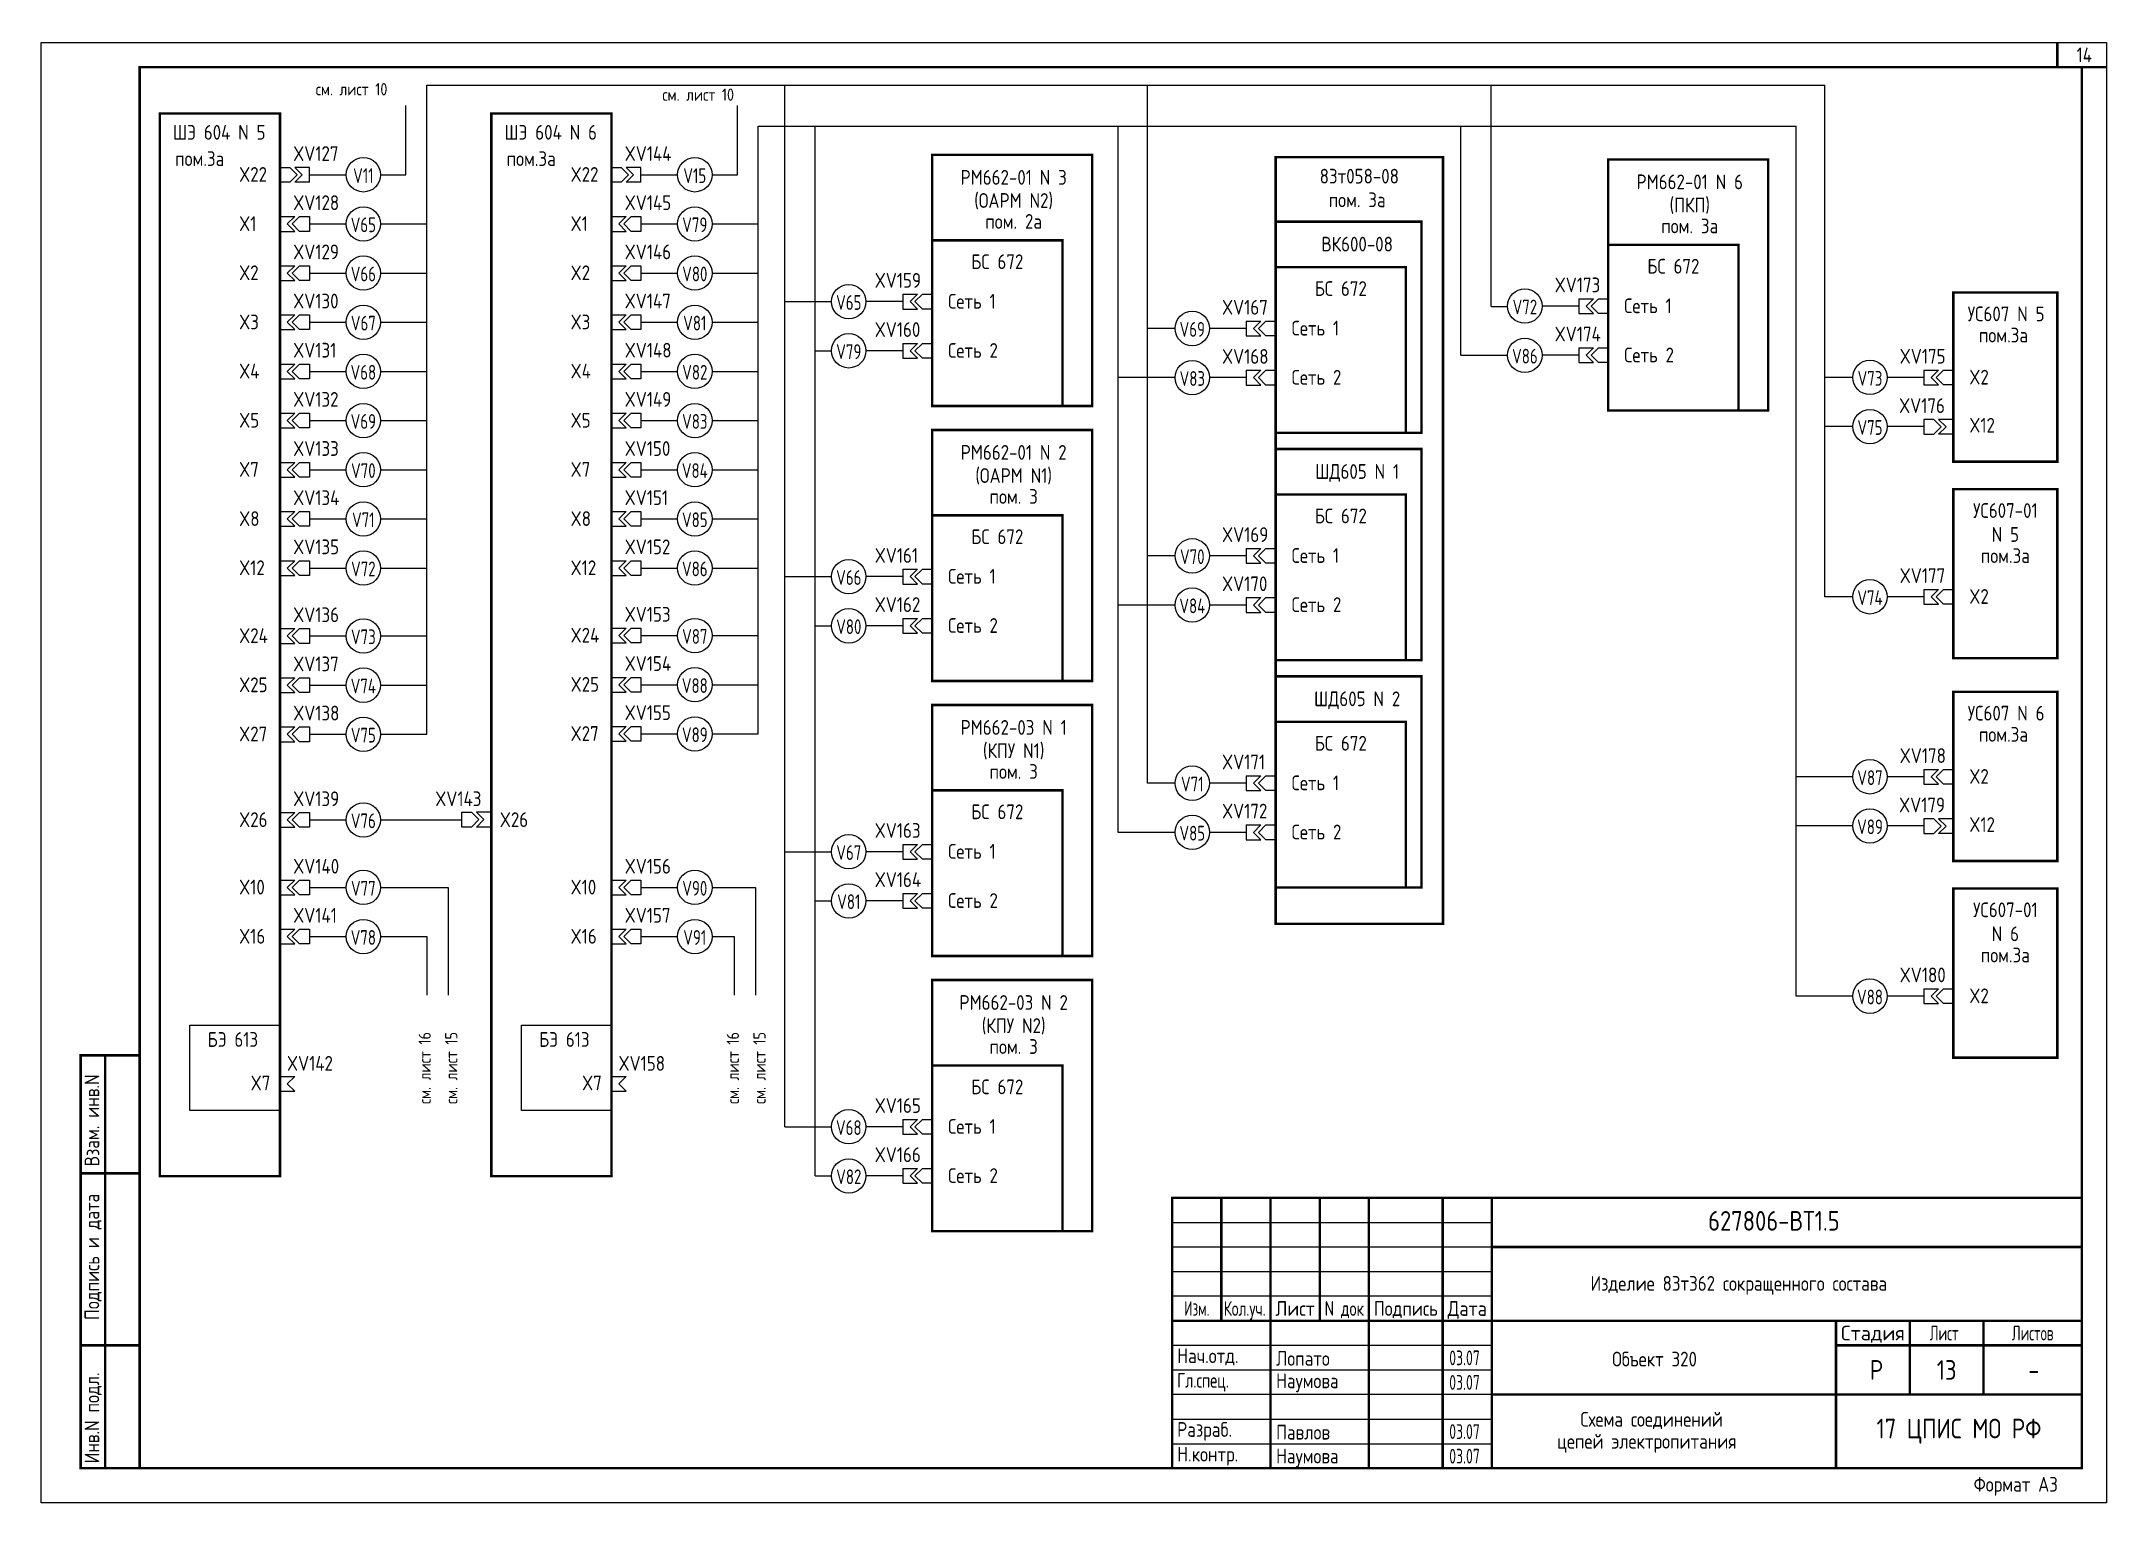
# Model space of a CAD drawing. Header units: millimetres. Extents: x -1014 to 2091, y -2505 to -1739.
# Drawn here: x 246 to 666.2, y -2036.3 to -1739.1 of the extents above; entities that cross this region are included whole.
import ezdxf
from ezdxf.enums import TextEntityAlignment as Align

# ---------------------------------------------------------------- set-up
doc = ezdxf.new("R2010")
doc.units = ezdxf.units.MM
doc.layers.add('FORMAT', color=7, linetype='Continuous')
doc.styles.add('SIMPLEX', font='simplex.shx', dxfattribs={"width": 0.75})
doc.styles.add('SIMPLEX1', font='Simplex.shx', dxfattribs={"width": 0.8})
doc.styles.add('SN', font='Simplex.shx', dxfattribs={"width": 0.8, "oblique": 15})
doc.styles.get("Standard").update_dxf_attribs({"font": 'simplex.shx', "width": 0.8, "height": 2.5})

msp = doc.modelspace()

# ---------------------------------------------------------------- texts
at = {"width": 0.8}
for p in [(301.81, -1750.08), (372.31, -1751.19)]:
    msp.add_text('см. лист 10', height=2.5, dxfattribs=at).set_placement(p)
for s, p in [('ШЭ 604 N 5', (282.18, -1757.6)), ('ШЭ 604 N 6', (349.59, -1757.6)), ('пом.3а', (278.21, -1762.95)), ('пом.3а', (345.63, -1762.95)), ('83т058-08', (514.05, -1766.52)), ('РМ662-01 N 3', (443.75, -1766.76)), ('РМ662-01 N 6', (581.25, -1767.68)), ('(ОАРМ N2)', (443.75, -1771.47)), ('пом. 3а', (513.61, -1771.33)), ('(ПКП)', (581.25, -1772.39)), ('пом. 2а', (443.75, -1775.72)), ('пом. 3а', (581.25, -1776.64)), ('ВК600-08', (513.61, -1780.34)), ('БС 672', (440.43, -1783.92)), ('БС 672', (577.93, -1784.84)), ('БС 672', (510.29, -1789.38)), ('УС607 N 5', (645.6, -1794.53)), ('пом.3а ', (645.85, -1798.84)), ('РМ662-01 N 2', (443.75, -1822.71)), ('(ОАРМ N1)', (443.75, -1827.42)), ('ШД605 N 1', (513.61, -1826.59)), ('пом. 3', (443.75, -1831.66)), ('БС 672', (510.29, -1835.63)), ('УС607-01', (645.44, -1834.53)), ('БС 672', (440.43, -1839.86)), ('N 5', (645.44, -1839.4)), ('пом.3а', (645.44, -1843.71)), ('ШД605 N 2', (513.61, -1872.83)), ('УС607 N 6', (645.6, -1875.75)), ('РМ662-03 N 1', (443.75, -1878.65)), ('(КПУ N1)', (443.75, -1883.37)), ('БС 672', (510.29, -1881.87)), ('пом.3а ', (645.85, -1880.06)), ('пом. 3', (443.75, -1887.61)), ('БС 672', (440.43, -1895.81)), ('УС607-01', (645.44, -1915.75)), ('N 6', (645.44, -1920.63)), ('пом.3а', (645.44, -1924.94)), ('РМ662-03 N 2', (443.75, -1934.6)), ('(КПУ N2)', (443.75, -1939.31)), ('пом. 3', (443.75, -1943.56)), ('БС 672', (440.43, -1951.76))]:
    msp.add_text(s, height=3, dxfattribs=at).set_placement(p, align=Align.MIDDLE_CENTER)
at = {"linetype": 'Continuous', "style": 'SIMPLEX1', "width": 0.8}
for s, p in [('XV127', (297.22, -1763.42)), ('XV144', (364.64, -1763.42)), ('X22', (286.23, -1767.67)), ('X22', (353.64, -1767.67)), ('XV128', (297.22, -1773.42)), ('XV145', (364.64, -1773.42)), ('X1', (286.23, -1777.67)), ('X1', (353.64, -1777.67)), ('XV129', (297.22, -1783.42)), ('XV146', (364.64, -1783.42)), ('X2', (286.23, -1787.67)), ('X2', (353.64, -1787.67)), ('XV159', (415.49, -1789.22)), ('XV173', (553.78, -1790.14)), ('XV130', (297.22, -1793.42)), ('XV147', (364.64, -1793.42)), ('Сеть 1', (430.42, -1793.47)), ('XV167', (486.13, -1794.69)), ('Сеть 1', (567.92, -1794.39)), ('X3', (286.23, -1797.67)), ('X3', (353.64, -1797.67)), ('XV160', (415.49, -1799.22)), ('Сеть 1', (500.28, -1798.93)), ('XV174', (553.78, -1800.14)), ('XV131', (297.22, -1803.42)), ('XV148', (364.64, -1803.42)), ('Сеть 2', (430.42, -1803.47)), ('XV168', (486.13, -1804.69)), ('Сеть 2', (567.92, -1804.39)), ('XV175', (623.95, -1804.65)), ('X4', (286.23, -1807.67)), ('X4', (353.64, -1807.67)), ('Сеть 2', (500.28, -1808.93)), ('X2', (638.11, -1808.9)), ('XV132', (297.22, -1813.42)), ('XV149', (364.64, -1813.42)), ('X5', (286.23, -1817.67)), ('X5', (353.64, -1817.67)), ('XV176', (623.83, -1814.69)), ('X12', (638.11, -1818.68)), ('XV133', (297.22, -1823.42)), ('XV150', (364.64, -1823.42)), ('X7', (286.23, -1827.67)), ('X7', (353.64, -1827.67)), ('XV134', (297.22, -1833.42)), ('XV151', (364.64, -1833.42)), ('X8', (286.23, -1837.67)), ('X8', (353.64, -1837.67)), ('XV135', (297.22, -1843.42)), ('XV152', (364.64, -1843.42)), ('XV169', (486.13, -1840.93)), ('X12', (286.23, -1847.67)), ('X12', (353.64, -1847.67)), ('XV161', (415.49, -1845.17)), ('Сеть 1', (500.28, -1845.18)), ('Сеть 1', (430.42, -1849.41)), ('XV170', (486.13, -1850.93)), ('XV177', (623.95, -1849.26)), ('XV162', (415.49, -1855.17)), ('Сеть 2', (500.28, -1855.18)), ('X2', (638.11, -1853.51)), ('XV136', (297.22, -1857.23)), ('XV153', (364.64, -1857.15)), ('Сеть 2', (430.42, -1859.41)), ('X24', (286.23, -1861.48)), ('X24', (353.64, -1861.39)), ('XV137', (297.22, -1867.23)), ('XV154', (364.64, -1867.15)), ('X25', (286.23, -1871.48)), ('X25', (353.64, -1871.39)), ('XV138', (297.22, -1877.23)), ('XV155', (364.64, -1877.15)), ('X27', (286.23, -1881.48)), ('X27', (353.64, -1881.39)), ('XV171', (486.13, -1887.17)), ('XV178', (623.95, -1885.88)), ('Сеть 1', (500.28, -1891.42)), ('X2', (638.11, -1890.12)), ('XV139', (297.22, -1894.66)), ('XV143', (326.11, -1894.66)), ('XV172', (486.13, -1897.17)), ('XV179', (623.83, -1895.92)), ('X26', (286.23, -1898.91)), ('X26', (339.24, -1898.91)), ('XV163', (415.49, -1901.11)), ('Сеть 2', (500.28, -1901.42)), ('X12', (638.11, -1899.91)), ('Сеть 1', (430.42, -1905.36)), ('XV140', (297.22, -1908.38)), ('XV156', (364.64, -1908.38)), ('X10', (286.23, -1912.63)), ('X10', (353.64, -1912.63)), ('XV164', (415.49, -1911.11)), ('XV141', (297.22, -1918.38)), ('XV157', (364.64, -1918.38)), ('Сеть 2', (430.42, -1915.36)), ('X16', (286.23, -1922.63)), ('X16', (353.64, -1922.63)), ('XV180', (623.95, -1930.49)), ('X2', (638.11, -1934.74)), ('БЭ 613', (279.83, -1943.62)), ('БЭ 613', (347.24, -1943.62)), ('XV142', (295.96, -1948.48)), ('XV158', (363.38, -1948.48)), ('X7', (288.57, -1952.46)), ('X7', (355.98, -1952.46)), ('XV165', (415.49, -1957.06)), ('Сеть 1', (430.42, -1961.31)), ('XV166', (415.49, -1967.06)), ('Сеть 2', (430.42, -1971.31))]:
    msp.add_text(s, height=3, dxfattribs=at).set_placement(p)
at = {"color": 4, "linetype": 'Continuous', "style": 'SIMPLEX1', "width": 0.7}
for s, p in [('V11', (311.49, -1766.41)), ('V15', (378.9, -1766.41)), ('V65', (311.49, -1776.41)), ('V79', (378.9, -1776.41)), ('V66', (311.49, -1786.41)), ('V80', (378.9, -1786.41)), ('V65', (410.22, -1792.21)), ('V72', (547.72, -1793.13)), ('V67', (311.49, -1796.41)), ('V81', (378.9, -1796.41)), ('V69', (480.08, -1797.68)), ('V79', (410.22, -1802.21)), ('V86', (547.72, -1803.13)), ('V68', (311.49, -1806.41)), ('V82', (378.9, -1806.41)), ('V83', (480.08, -1807.68)), ('V73', (617.91, -1807.64)), ('V69', (311.49, -1816.41)), ('V83', (378.9, -1816.41)), ('V75', (617.91, -1817.64)), ('V70', (311.49, -1826.41)), ('V84', (378.9, -1826.41)), ('V71', (311.49, -1836.41)), ('V85', (378.9, -1836.41)), ('V70', (480.08, -1843.92)), ('V72', (311.49, -1846.41)), ('V86', (378.9, -1846.41)), ('V66', (410.22, -1848.16)), ('V84', (480.08, -1853.92)), ('V74', (617.91, -1852.25)), ('V80', (410.22, -1858.16)), ('V73', (311.49, -1860.22)), ('V87', (378.9, -1860.14)), ('V74', (311.49, -1870.22)), ('V88', (378.9, -1870.14)), ('V75', (311.49, -1880.22)), ('V89', (378.9, -1880.14)), ('V71', (480.08, -1890.16)), ('V87', (617.91, -1888.87)), ('V76', (311.49, -1897.65)), ('V85', (480.08, -1900.16)), ('V89', (617.91, -1898.87)), ('V67', (410.22, -1904.1)), ('V77', (311.49, -1911.37)), ('V90', (378.9, -1911.37)), ('V81', (410.22, -1914.1)), ('V78', (311.49, -1921.37)), ('V91', (378.9, -1921.37)), ('V88', (617.91, -1933.48)), ('V68', (410.22, -1960.05)), ('V82', (410.22, -1970.05))]:
    msp.add_text(s, height=3, dxfattribs=at).set_placement(p, align=Align.MIDDLE_CENTER)
at = {"width": 0.8}
for s, p in [('см. лист 16', (325.21, -1955.26)), ('см. лист 15', (330.63, -1955.26)), ('см. лист 16', (387.89, -1955.26)), ('см. лист 15', (393.31, -1955.26))]:
    msp.add_text(s, height=2.5, rotation=90, dxfattribs=at).set_placement(p)
at = {"layer": 'FORMAT', "style": 'SN', "width": 0.8}
for s, height, p in [('14', 3, (661.5, -1741.84)), ('Р', 4, (619.22, -2009.34)), ('13', 4, (633.5, -2009.34)), ('-', 4, (651.22, -2009.34))]:
    msp.add_text(s, height=height, dxfattribs=at).set_placement(p, align=Align.MIDDLE)
at = {"layer": 'FORMAT', "linetype": 'Continuous', "style": 'SN', "width": 0.8}
for s, p in [('Взам. инв.N', (257.79, -1967.92)), ('Инв.N подл.', (257.79, -2028.34))]:
    msp.add_text(s, height=3, rotation=90, dxfattribs=at).set_placement(p)
msp.add_text('Подпись и дата', height=3, rotation=90, dxfattribs=at).set_placement((257.79, -1986.34), align=Align.CENTER)
at = {"layer": 'FORMAT', "style": 'SIMPLEX', "width": 0.8}
msp.add_text('627806-ВТ1.5', height=4, dxfattribs=at).set_placement((598.37, -1981.01), align=Align.CENTER)
at = {"layer": 'FORMAT', "linetype": 'Continuous', "style": 'SN'}
for s, width, p in [('Изделие 83т362 сокращенного состава', 0.8, (561.05, -1993.24)), ('Нач.отд.', 0.8, (477, -2007.95)), ('Лопато', 0.8, (497.12, -2008.49)), ('03.07', 0.65, (532.33, -2008.38)), ('Объект 320', 0.8, (565.47, -2008.63)), ('Гл.спец.', 0.7, (477, -2012.95)), ('Наумова', 0.8, (497.12, -2013.05)), ('03.07', 0.65, (532.33, -2013.38)), ('Разраб.    ', 0.8, (477, -2022.95)), ('Павлов', 0.8, (497.12, -2023.5)), ('03.07', 0.65, (532.33, -2023.38)), ('Схема соединений', 0.8, (559.01, -2020.88)), ('Н.контр.', 0.8, (477, -2027.97)), ('Наумова', 0.8, (497.12, -2028.35)), ('03.07', 0.65, (532.33, -2028.38)), ('цепей электропитания', 0.8, (554.29, -2025.35)), ('Формат А3', 0.8, (639, -2034.1))]:
    msp.add_text(s, height=3, dxfattribs=dict(at, width=width)).set_placement(p)
at = {"layer": 'FORMAT', "linetype": 'Continuous', "style": 'SN', "width": 0.622222}
for s, p in [('Изм.', (481, -1998.34)), ('Лист', (633, -2003.34)), ('Листов', (651, -2003.34))]:
    msp.add_text(s, height=3, dxfattribs=at).set_placement(p, align=Align.CENTER)
at = {"layer": 'FORMAT', "linetype": 'Continuous', "style": 'SN'}
for s, width, p, p2 in [('Кол.уч.', 0.589109, (486.5, -1998.34), (495, -1998.34)), ('Лист', 0.666667, (497, -1998.34), (505, -1998.34)), ('N док', 0.589474, (507, -1998.34), (515, -1998.34)), ('Подпись', 0.684211, (517, -1998.34), (530, -1998.34)), ('Дата', 0.622222, (532, -1998.34), (540, -1998.34)), ('Стадия', 0.745902, (612, -2003.34), (625, -2003.34))]:
    msp.add_text(s, height=3, dxfattribs=dict(at, width=width)).set_placement(p, p2, align=Align.FIT)
at = {"layer": 'FORMAT', "linetype": 'Continuous', "ltscale": 10, "style": 'SN', "width": 0.8}
msp.add_text('17 ЦПИС МО РФ', height=4, dxfattribs=at).set_placement((636, -2021.79), align=Align.MIDDLE)

# ---------------------------------------------------------------- linework, layer by layer
for p, q in [((324.4, -1880.05), (324.4, -1747.99)), ((324.4, -1747.99), (608.75, -1747.99)), ((397.22, -1959.88), (397.22, -1747.99)), ((470.99, -1889.99), (470.99, -1747.99)), ((540.86, -1793.01), (540.86, -1747.99)), ((608.75, -1852.08), (608.75, -1747.99)), ((320.14, -1766.24), (320.14, -1752.16)), ((387.56, -1766.24), (387.56, -1752.16)), ((391.82, -1879.96), (391.82, -1756.32)), ((391.82, -1756.32), (602.92, -1756.32)), ((403.36, -1969.88), (403.36, -1756.32)), ((464.99, -1899.99), (464.99, -1756.32)), ((534.72, -1802.9), (534.72, -1756.32)), ((602.92, -1933.31), (602.92, -1756.32)), ((300.53, -1767.74), (300.53, -1764.74)), ((367.94, -1767.74), (367.94, -1764.74)), ((300.53, -1766.24), (308, -1766.24)), ((315, -1766.24), (320.14, -1766.24)), ((367.94, -1766.24), (375.41, -1766.24)), ((382.41, -1766.24), (387.56, -1766.24)), ((294.53, -1774.74), (294.53, -1777.74)), ((300.53, -1776.24), (308, -1776.24)), ((315, -1776.24), (324.4, -1776.24)), ((361.94, -1774.74), (361.94, -1777.74)), ((367.94, -1776.24), (375.41, -1776.24)), ((382.41, -1776.24), (391.82, -1776.24)), ((294.53, -1784.74), (294.53, -1787.74)), ((361.94, -1784.74), (361.94, -1787.74)), ((300.53, -1786.24), (308, -1786.24)), ((315, -1786.24), (324.4, -1786.24)), ((367.94, -1786.24), (375.41, -1786.24)), ((382.41, -1786.24), (391.82, -1786.24)), ((397.22, -1792.04), (406.71, -1792.04)), ((421.18, -1792.04), (413.71, -1792.04)), ((421.18, -1790.54), (421.18, -1793.54)), ((540.86, -1793.01), (544.21, -1793.01)), ((558.68, -1792.95), (551.21, -1792.95)), ((558.68, -1791.45), (558.68, -1794.45)), ((294.53, -1794.74), (294.53, -1797.74)), ((300.53, -1796.24), (308, -1796.24)), ((315, -1796.24), (324.4, -1796.24)), ((361.94, -1794.74), (361.94, -1797.74)), ((367.94, -1796.24), (375.41, -1796.24)), ((382.41, -1796.24), (391.82, -1796.24)), ((476.57, -1797.5), (470.99, -1797.5)), ((491.04, -1797.5), (483.57, -1797.5)), ((491.04, -1796), (491.04, -1799)), ((403.36, -1802.04), (406.71, -1802.04)), ((421.18, -1802.04), (413.71, -1802.04)), ((421.18, -1800.54), (421.18, -1803.54)), ((558.68, -1801.45), (558.68, -1804.45)), ((294.53, -1804.74), (294.53, -1807.74)), ((300.53, -1806.24), (308, -1806.24)), ((315, -1806.24), (324.4, -1806.24)), ((361.94, -1804.74), (361.94, -1807.74)), ((367.94, -1806.24), (375.41, -1806.24)), ((382.41, -1806.24), (391.82, -1806.24)), ((491.04, -1806), (491.04, -1809)), ((534.72, -1802.9), (544.21, -1802.9)), ((558.68, -1802.95), (551.21, -1802.95)), ((628.87, -1805.96), (628.87, -1808.96)), ((476.57, -1807.5), (464.99, -1807.5)), ((491.04, -1807.5), (483.57, -1807.5)), ((614.4, -1807.46), (608.75, -1807.46)), ((628.87, -1807.46), (621.4, -1807.46)), ((294.53, -1814.74), (294.53, -1817.74)), ((361.94, -1814.74), (361.94, -1817.74)), ((300.53, -1816.24), (308, -1816.24)), ((315, -1816.24), (324.4, -1816.24)), ((367.94, -1816.24), (375.41, -1816.24)), ((382.41, -1816.24), (391.82, -1816.24)), ((614.4, -1817.46), (608.75, -1817.46)), ((628.87, -1817.46), (621.4, -1817.46)), ((634.87, -1816.01), (634.87, -1819.01)), ((294.53, -1824.74), (294.53, -1827.74)), ((300.53, -1826.24), (308, -1826.24)), ((315, -1826.24), (324.4, -1826.24)), ((361.94, -1824.74), (361.94, -1827.74)), ((367.94, -1826.24), (375.41, -1826.24)), ((382.41, -1826.24), (391.82, -1826.24)), ((294.53, -1834.74), (294.53, -1837.74)), ((300.53, -1836.24), (308, -1836.24)), ((315, -1836.24), (324.4, -1836.24)), ((361.94, -1834.74), (361.94, -1837.74)), ((367.94, -1836.24), (375.41, -1836.24)), ((382.41, -1836.24), (391.82, -1836.24)), ((294.53, -1844.74), (294.53, -1847.74)), ((361.94, -1844.74), (361.94, -1847.74)), ((476.57, -1843.75), (470.99, -1843.75)), ((491.04, -1843.75), (483.57, -1843.75)), ((491.04, -1842.25), (491.04, -1845.25)), ((300.53, -1846.24), (308, -1846.24)), ((315, -1846.24), (324.4, -1846.24)), ((367.94, -1846.24), (375.41, -1846.24)), ((382.41, -1846.24), (391.82, -1846.24)), ((397.22, -1847.98), (406.71, -1847.98)), ((421.18, -1847.98), (413.71, -1847.98)), ((421.18, -1846.48), (421.18, -1849.48)), ((491.04, -1852.25), (491.04, -1855.25)), ((614.4, -1852.08), (608.75, -1852.08)), ((628.87, -1852.08), (621.4, -1852.08)), ((628.87, -1850.58), (628.87, -1853.58)), ((421.18, -1856.48), (421.18, -1859.48)), ((476.57, -1853.75), (464.99, -1853.75)), ((491.04, -1853.75), (483.57, -1853.75)), ((294.53, -1858.55), (294.53, -1861.55)), ((300.53, -1860.05), (308, -1860.05)), ((315, -1860.05), (324.4, -1860.05)), ((361.94, -1858.46), (361.94, -1861.46)), ((367.94, -1859.96), (375.41, -1859.96)), ((382.41, -1859.96), (391.82, -1859.96)), ((403.36, -1857.98), (406.71, -1857.98)), ((421.18, -1857.98), (413.71, -1857.98)), ((294.53, -1868.55), (294.53, -1871.55)), ((300.53, -1870.05), (308, -1870.05)), ((315, -1870.05), (324.4, -1870.05)), ((361.94, -1868.46), (361.94, -1871.46)), ((367.94, -1869.96), (375.41, -1869.96)), ((382.41, -1869.96), (391.82, -1869.96)), ((361.94, -1878.46), (361.94, -1881.46)), ((294.53, -1878.55), (294.53, -1881.55)), ((300.53, -1880.05), (308, -1880.05)), ((315, -1880.05), (324.4, -1880.05)), ((367.94, -1879.96), (375.41, -1879.96)), ((382.41, -1879.96), (391.82, -1879.96)), ((476.57, -1889.99), (470.99, -1889.99)), ((491.04, -1889.99), (483.57, -1889.99)), ((491.04, -1888.49), (491.04, -1891.49)), ((614.4, -1888.69), (602.92, -1888.69)), ((628.87, -1888.69), (621.4, -1888.69)), ((628.87, -1887.19), (628.87, -1890.19)), ((294.53, -1895.97), (294.53, -1898.97)), ((300.53, -1897.47), (308, -1897.47)), ((315, -1897.47), (331.51, -1897.47)), ((337.51, -1898.91), (337.51, -1895.91)), ((491.04, -1898.49), (491.04, -1901.49)), ((614.4, -1898.69), (602.92, -1898.69)), ((628.87, -1898.69), (621.4, -1898.69)), ((634.87, -1897.24), (634.87, -1900.24)), ((421.18, -1902.43), (421.18, -1905.43)), ((476.57, -1899.99), (464.99, -1899.99)), ((491.04, -1899.99), (483.57, -1899.99)), ((397.22, -1903.93), (406.71, -1903.93)), ((421.18, -1903.93), (413.71, -1903.93)), ((294.53, -1909.69), (294.53, -1912.69)), ((300.53, -1911.19), (308, -1911.19)), ((315, -1911.19), (328.74, -1911.19)), ((328.74, -1911.19), (328.74, -1933.1)), ((361.94, -1909.69), (361.94, -1912.69)), ((367.94, -1911.19), (375.41, -1911.19)), ((382.41, -1911.19), (391.25, -1911.19)), ((391.25, -1911.19), (391.25, -1933.1)), ((403.36, -1913.93), (406.71, -1913.93)), ((421.18, -1913.93), (413.71, -1913.93)), ((421.18, -1912.43), (421.18, -1915.43)), ((294.53, -1919.69), (294.53, -1922.69)), ((361.94, -1919.69), (361.94, -1922.69)), ((300.53, -1921.19), (308, -1921.19)), ((315, -1921.19), (324.4, -1921.19)), ((324.4, -1921.19), (324.4, -1933.1)), ((367.94, -1921.19), (375.41, -1921.19)), ((382.41, -1921.19), (386.92, -1921.19)), ((386.92, -1921.19), (386.92, -1933.1)), ((628.87, -1931.81), (628.87, -1934.81)), ((614.4, -1933.31), (602.92, -1933.31)), ((628.87, -1933.31), (621.4, -1933.31)), ((294.53, -1952.62), (294.53, -1949.62)), ((361.94, -1952.62), (361.94, -1949.62)), ((397.22, -1959.88), (406.71, -1959.88)), ((421.18, -1959.88), (413.71, -1959.88)), ((421.18, -1958.38), (421.18, -1961.38)), ((403.36, -1969.88), (406.71, -1969.88)), ((421.18, -1969.88), (413.71, -1969.88)), ((421.18, -1968.38), (421.18, -1971.38))]:
    msp.add_line(p, q)
at = {"ltscale": 2}
for p, q in [((294.53, -1767.74), (294.53, -1764.74)), ((294.53, -1764.74), (296.53, -1764.74)), ((294.53, -1767.74), (294.53, -1764.74)), ((294.53, -1764.74), (296.53, -1764.74)), ((296.53, -1764.74), (298.03, -1766.24)), ((296.53, -1764.74), (298.03, -1766.24)), ((300.53, -1764.74), (297.53, -1764.74)), ((297.53, -1764.74), (299.03, -1766.24)), ((300.53, -1764.74), (297.53, -1764.74)), ((297.53, -1764.74), (299.03, -1766.24)), ((361.94, -1767.74), (361.94, -1764.74)), ((361.94, -1764.74), (363.94, -1764.74)), ((361.94, -1767.74), (361.94, -1764.74)), ((361.94, -1764.74), (363.94, -1764.74)), ((363.94, -1764.74), (365.44, -1766.24)), ((363.94, -1764.74), (365.44, -1766.24)), ((367.94, -1764.74), (364.94, -1764.74)), ((364.94, -1764.74), (366.44, -1766.24)), ((367.94, -1764.74), (364.94, -1764.74)), ((364.94, -1764.74), (366.44, -1766.24)), ((296.53, -1767.74), (294.53, -1767.74)), ((296.53, -1767.74), (294.53, -1767.74)), ((296.53, -1767.74), (298.03, -1766.24)), ((296.53, -1767.74), (298.03, -1766.24)), ((297.53, -1767.74), (299.03, -1766.24)), ((297.53, -1767.74), (299.03, -1766.24)), ((300.53, -1767.74), (297.53, -1767.74)), ((300.53, -1767.74), (297.53, -1767.74)), ((363.94, -1767.74), (361.94, -1767.74)), ((363.94, -1767.74), (361.94, -1767.74)), ((363.94, -1767.74), (365.44, -1766.24)), ((363.94, -1767.74), (365.44, -1766.24)), ((364.94, -1767.74), (366.44, -1766.24)), ((364.94, -1767.74), (366.44, -1766.24)), ((367.94, -1767.74), (364.94, -1767.74)), ((367.94, -1767.74), (364.94, -1767.74)), ((294.53, -1774.74), (297.53, -1774.74)), ((294.53, -1774.74), (297.53, -1774.74)), ((297.53, -1774.74), (296.03, -1776.24)), ((297.53, -1774.74), (296.03, -1776.24)), ((297.53, -1777.74), (296.03, -1776.24)), ((297.53, -1777.74), (296.03, -1776.24)), ((298.53, -1774.74), (297.03, -1776.24)), ((298.53, -1774.74), (297.03, -1776.24)), ((298.53, -1777.74), (297.03, -1776.24)), ((298.53, -1777.74), (297.03, -1776.24)), ((298.53, -1774.74), (300.53, -1774.74)), ((298.53, -1774.74), (300.53, -1774.74)), ((300.53, -1774.74), (300.53, -1777.74)), ((300.53, -1774.74), (300.53, -1777.74)), ((361.94, -1774.74), (364.94, -1774.74)), ((361.94, -1774.74), (364.94, -1774.74)), ((364.94, -1774.74), (363.44, -1776.24)), ((364.94, -1774.74), (363.44, -1776.24)), ((364.94, -1777.74), (363.44, -1776.24)), ((364.94, -1777.74), (363.44, -1776.24)), ((365.94, -1774.74), (364.44, -1776.24)), ((365.94, -1774.74), (364.44, -1776.24)), ((365.94, -1777.74), (364.44, -1776.24)), ((365.94, -1777.74), (364.44, -1776.24)), ((365.94, -1774.74), (367.94, -1774.74)), ((365.94, -1774.74), (367.94, -1774.74)), ((367.94, -1774.74), (367.94, -1777.74)), ((367.94, -1774.74), (367.94, -1777.74)), ((294.53, -1777.74), (297.53, -1777.74)), ((294.53, -1777.74), (297.53, -1777.74)), ((300.53, -1777.74), (298.53, -1777.74)), ((300.53, -1777.74), (298.53, -1777.74)), ((361.94, -1777.74), (364.94, -1777.74)), ((361.94, -1777.74), (364.94, -1777.74)), ((367.94, -1777.74), (365.94, -1777.74)), ((367.94, -1777.74), (365.94, -1777.74)), ((294.53, -1784.74), (297.53, -1784.74)), ((294.53, -1784.74), (297.53, -1784.74)), ((297.53, -1784.74), (296.03, -1786.24)), ((297.53, -1784.74), (296.03, -1786.24)), ((298.53, -1784.74), (297.03, -1786.24)), ((298.53, -1784.74), (297.03, -1786.24)), ((298.53, -1784.74), (300.53, -1784.74)), ((298.53, -1784.74), (300.53, -1784.74)), ((300.53, -1784.74), (300.53, -1787.74)), ((300.53, -1784.74), (300.53, -1787.74)), ((361.94, -1784.74), (364.94, -1784.74)), ((361.94, -1784.74), (364.94, -1784.74)), ((364.94, -1784.74), (363.44, -1786.24)), ((364.94, -1784.74), (363.44, -1786.24)), ((365.94, -1784.74), (364.44, -1786.24)), ((365.94, -1784.74), (364.44, -1786.24)), ((365.94, -1784.74), (367.94, -1784.74)), ((365.94, -1784.74), (367.94, -1784.74)), ((367.94, -1784.74), (367.94, -1787.74)), ((367.94, -1784.74), (367.94, -1787.74)), ((294.53, -1787.74), (297.53, -1787.74)), ((294.53, -1787.74), (297.53, -1787.74)), ((297.53, -1787.74), (296.03, -1786.24)), ((297.53, -1787.74), (296.03, -1786.24)), ((298.53, -1787.74), (297.03, -1786.24)), ((298.53, -1787.74), (297.03, -1786.24)), ((300.53, -1787.74), (298.53, -1787.74)), ((300.53, -1787.74), (298.53, -1787.74)), ((361.94, -1787.74), (364.94, -1787.74)), ((361.94, -1787.74), (364.94, -1787.74)), ((364.94, -1787.74), (363.44, -1786.24)), ((364.94, -1787.74), (363.44, -1786.24)), ((365.94, -1787.74), (364.44, -1786.24)), ((365.94, -1787.74), (364.44, -1786.24)), ((367.94, -1787.74), (365.94, -1787.74)), ((367.94, -1787.74), (365.94, -1787.74)), ((421.18, -1790.54), (424.18, -1790.54)), ((421.18, -1790.54), (424.18, -1790.54)), ((421.18, -1793.54), (424.18, -1793.54)), ((421.18, -1793.54), (424.18, -1793.54)), ((424.18, -1790.54), (422.68, -1792.04)), ((424.18, -1790.54), (422.68, -1792.04)), ((424.18, -1793.54), (422.68, -1792.04)), ((424.18, -1793.54), (422.68, -1792.04)), ((425.18, -1790.54), (423.68, -1792.04)), ((425.18, -1790.54), (423.68, -1792.04)), ((425.18, -1793.54), (423.68, -1792.04)), ((425.18, -1793.54), (423.68, -1792.04)), ((425.18, -1790.54), (427.18, -1790.54)), ((425.18, -1790.54), (427.18, -1790.54)), ((427.18, -1793.54), (425.18, -1793.54)), ((427.18, -1793.54), (425.18, -1793.54)), ((427.18, -1790.54), (427.18, -1793.54)), ((427.18, -1790.54), (427.18, -1793.54)), ((558.68, -1791.45), (561.68, -1791.45)), ((558.68, -1791.45), (561.68, -1791.45)), ((558.68, -1794.45), (561.68, -1794.45)), ((558.68, -1794.45), (561.68, -1794.45)), ((561.68, -1791.45), (560.18, -1792.95)), ((561.68, -1791.45), (560.18, -1792.95)), ((561.68, -1794.45), (560.18, -1792.95)), ((561.68, -1794.45), (560.18, -1792.95)), ((562.68, -1791.45), (561.18, -1792.95)), ((562.68, -1791.45), (561.18, -1792.95)), ((562.68, -1794.45), (561.18, -1792.95)), ((562.68, -1794.45), (561.18, -1792.95)), ((562.68, -1791.45), (564.68, -1791.45)), ((562.68, -1791.45), (564.68, -1791.45)), ((564.68, -1794.45), (562.68, -1794.45)), ((564.68, -1794.45), (562.68, -1794.45)), ((564.68, -1791.45), (564.68, -1794.45)), ((564.68, -1791.45), (564.68, -1794.45)), ((294.53, -1794.74), (297.53, -1794.74)), ((294.53, -1794.74), (297.53, -1794.74)), ((294.53, -1797.74), (297.53, -1797.74)), ((294.53, -1797.74), (297.53, -1797.74)), ((297.53, -1794.74), (296.03, -1796.24)), ((297.53, -1794.74), (296.03, -1796.24)), ((297.53, -1797.74), (296.03, -1796.24)), ((297.53, -1797.74), (296.03, -1796.24)), ((298.53, -1794.74), (297.03, -1796.24)), ((298.53, -1794.74), (297.03, -1796.24)), ((298.53, -1797.74), (297.03, -1796.24)), ((298.53, -1797.74), (297.03, -1796.24)), ((298.53, -1794.74), (300.53, -1794.74)), ((298.53, -1794.74), (300.53, -1794.74)), ((300.53, -1797.74), (298.53, -1797.74)), ((300.53, -1797.74), (298.53, -1797.74)), ((300.53, -1794.74), (300.53, -1797.74)), ((300.53, -1794.74), (300.53, -1797.74)), ((361.94, -1794.74), (364.94, -1794.74)), ((361.94, -1794.74), (364.94, -1794.74)), ((361.94, -1797.74), (364.94, -1797.74)), ((361.94, -1797.74), (364.94, -1797.74)), ((364.94, -1794.74), (363.44, -1796.24)), ((364.94, -1794.74), (363.44, -1796.24)), ((364.94, -1797.74), (363.44, -1796.24)), ((364.94, -1797.74), (363.44, -1796.24)), ((365.94, -1794.74), (364.44, -1796.24)), ((365.94, -1794.74), (364.44, -1796.24)), ((365.94, -1797.74), (364.44, -1796.24)), ((365.94, -1797.74), (364.44, -1796.24)), ((365.94, -1794.74), (367.94, -1794.74)), ((365.94, -1794.74), (367.94, -1794.74)), ((367.94, -1797.74), (365.94, -1797.74)), ((367.94, -1797.74), (365.94, -1797.74)), ((367.94, -1794.74), (367.94, -1797.74)), ((367.94, -1794.74), (367.94, -1797.74)), ((491.04, -1796), (494.04, -1796)), ((491.04, -1796), (494.04, -1796)), ((494.04, -1796), (492.54, -1797.5)), ((494.04, -1796), (492.54, -1797.5)), ((494.04, -1799), (492.54, -1797.5)), ((494.04, -1799), (492.54, -1797.5)), ((495.04, -1796), (493.54, -1797.5)), ((495.04, -1796), (493.54, -1797.5)), ((495.04, -1799), (493.54, -1797.5)), ((495.04, -1799), (493.54, -1797.5)), ((495.04, -1796), (497.04, -1796)), ((495.04, -1796), (497.04, -1796)), ((497.04, -1796), (497.04, -1799)), ((497.04, -1796), (497.04, -1799)), ((421.18, -1800.54), (424.18, -1800.54)), ((421.18, -1800.54), (424.18, -1800.54)), ((424.18, -1800.54), (422.68, -1802.04)), ((424.18, -1800.54), (422.68, -1802.04)), ((424.18, -1803.54), (422.68, -1802.04)), ((424.18, -1803.54), (422.68, -1802.04)), ((425.18, -1800.54), (423.68, -1802.04)), ((425.18, -1800.54), (423.68, -1802.04)), ((425.18, -1803.54), (423.68, -1802.04)), ((425.18, -1803.54), (423.68, -1802.04)), ((425.18, -1800.54), (427.18, -1800.54)), ((425.18, -1800.54), (427.18, -1800.54)), ((427.18, -1800.54), (427.18, -1803.54)), ((427.18, -1800.54), (427.18, -1803.54)), ((491.04, -1799), (494.04, -1799)), ((491.04, -1799), (494.04, -1799)), ((497.04, -1799), (495.04, -1799)), ((497.04, -1799), (495.04, -1799)), ((558.68, -1801.45), (561.68, -1801.45)), ((558.68, -1801.45), (561.68, -1801.45)), ((561.68, -1801.45), (560.18, -1802.95)), ((561.68, -1801.45), (560.18, -1802.95)), ((562.68, -1801.45), (561.18, -1802.95)), ((562.68, -1801.45), (561.18, -1802.95)), ((562.68, -1801.45), (564.68, -1801.45)), ((562.68, -1801.45), (564.68, -1801.45)), ((564.68, -1801.45), (564.68, -1804.45)), ((564.68, -1801.45), (564.68, -1804.45)), ((294.53, -1804.74), (297.53, -1804.74)), ((294.53, -1804.74), (297.53, -1804.74)), ((297.53, -1804.74), (296.03, -1806.24)), ((297.53, -1804.74), (296.03, -1806.24)), ((297.53, -1807.74), (296.03, -1806.24)), ((297.53, -1807.74), (296.03, -1806.24)), ((298.53, -1804.74), (297.03, -1806.24)), ((298.53, -1804.74), (297.03, -1806.24)), ((298.53, -1807.74), (297.03, -1806.24)), ((298.53, -1807.74), (297.03, -1806.24)), ((298.53, -1804.74), (300.53, -1804.74)), ((298.53, -1804.74), (300.53, -1804.74)), ((300.53, -1804.74), (300.53, -1807.74)), ((300.53, -1804.74), (300.53, -1807.74)), ((361.94, -1804.74), (364.94, -1804.74)), ((361.94, -1804.74), (364.94, -1804.74)), ((364.94, -1804.74), (363.44, -1806.24)), ((364.94, -1804.74), (363.44, -1806.24)), ((364.94, -1807.74), (363.44, -1806.24)), ((364.94, -1807.74), (363.44, -1806.24)), ((365.94, -1804.74), (364.44, -1806.24)), ((365.94, -1804.74), (364.44, -1806.24)), ((365.94, -1807.74), (364.44, -1806.24)), ((365.94, -1807.74), (364.44, -1806.24)), ((365.94, -1804.74), (367.94, -1804.74)), ((365.94, -1804.74), (367.94, -1804.74)), ((367.94, -1804.74), (367.94, -1807.74)), ((367.94, -1804.74), (367.94, -1807.74)), ((421.18, -1803.54), (424.18, -1803.54)), ((421.18, -1803.54), (424.18, -1803.54)), ((427.18, -1803.54), (425.18, -1803.54)), ((427.18, -1803.54), (425.18, -1803.54)), ((491.04, -1806), (494.04, -1806)), ((491.04, -1806), (494.04, -1806)), ((494.04, -1806), (492.54, -1807.5)), ((494.04, -1806), (492.54, -1807.5)), ((495.04, -1806), (493.54, -1807.5)), ((495.04, -1806), (493.54, -1807.5)), ((495.04, -1806), (497.04, -1806)), ((495.04, -1806), (497.04, -1806)), ((497.04, -1806), (497.04, -1809)), ((497.04, -1806), (497.04, -1809)), ((558.68, -1804.45), (561.68, -1804.45)), ((558.68, -1804.45), (561.68, -1804.45)), ((561.68, -1804.45), (560.18, -1802.95)), ((561.68, -1804.45), (560.18, -1802.95)), ((562.68, -1804.45), (561.18, -1802.95)), ((562.68, -1804.45), (561.18, -1802.95)), ((564.68, -1804.45), (562.68, -1804.45)), ((564.68, -1804.45), (562.68, -1804.45)), ((628.87, -1805.96), (631.87, -1805.96)), ((628.87, -1805.96), (631.87, -1805.96)), ((631.87, -1805.96), (630.37, -1807.46)), ((631.87, -1805.96), (630.37, -1807.46)), ((632.87, -1805.96), (631.37, -1807.46)), ((632.87, -1805.96), (631.37, -1807.46)), ((632.87, -1805.96), (634.87, -1805.96)), ((632.87, -1805.96), (634.87, -1805.96)), ((634.87, -1805.96), (634.87, -1808.96)), ((634.87, -1805.96), (634.87, -1808.96)), ((294.53, -1807.74), (297.53, -1807.74)), ((294.53, -1807.74), (297.53, -1807.74)), ((300.53, -1807.74), (298.53, -1807.74)), ((300.53, -1807.74), (298.53, -1807.74)), ((361.94, -1807.74), (364.94, -1807.74)), ((361.94, -1807.74), (364.94, -1807.74)), ((367.94, -1807.74), (365.94, -1807.74)), ((367.94, -1807.74), (365.94, -1807.74)), ((491.04, -1809), (494.04, -1809)), ((491.04, -1809), (494.04, -1809)), ((494.04, -1809), (492.54, -1807.5)), ((494.04, -1809), (492.54, -1807.5)), ((495.04, -1809), (493.54, -1807.5)), ((495.04, -1809), (493.54, -1807.5)), ((497.04, -1809), (495.04, -1809)), ((497.04, -1809), (495.04, -1809)), ((628.87, -1808.96), (631.87, -1808.96)), ((628.87, -1808.96), (631.87, -1808.96)), ((631.87, -1808.96), (630.37, -1807.46)), ((631.87, -1808.96), (630.37, -1807.46)), ((632.87, -1808.96), (631.37, -1807.46)), ((632.87, -1808.96), (631.37, -1807.46)), ((634.87, -1808.96), (632.87, -1808.96)), ((634.87, -1808.96), (632.87, -1808.96)), ((294.53, -1814.74), (297.53, -1814.74)), ((294.53, -1814.74), (297.53, -1814.74)), ((297.53, -1814.74), (296.03, -1816.24)), ((297.53, -1814.74), (296.03, -1816.24)), ((298.53, -1814.74), (297.03, -1816.24)), ((298.53, -1814.74), (297.03, -1816.24)), ((298.53, -1814.74), (300.53, -1814.74)), ((298.53, -1814.74), (300.53, -1814.74)), ((300.53, -1814.74), (300.53, -1817.74)), ((300.53, -1814.74), (300.53, -1817.74)), ((361.94, -1814.74), (364.94, -1814.74)), ((361.94, -1814.74), (364.94, -1814.74)), ((364.94, -1814.74), (363.44, -1816.24)), ((364.94, -1814.74), (363.44, -1816.24)), ((365.94, -1814.74), (364.44, -1816.24)), ((365.94, -1814.74), (364.44, -1816.24)), ((365.94, -1814.74), (367.94, -1814.74)), ((365.94, -1814.74), (367.94, -1814.74)), ((367.94, -1814.74), (367.94, -1817.74)), ((367.94, -1814.74), (367.94, -1817.74)), ((294.53, -1817.74), (297.53, -1817.74)), ((294.53, -1817.74), (297.53, -1817.74)), ((297.53, -1817.74), (296.03, -1816.24)), ((297.53, -1817.74), (296.03, -1816.24)), ((298.53, -1817.74), (297.03, -1816.24)), ((298.53, -1817.74), (297.03, -1816.24)), ((300.53, -1817.74), (298.53, -1817.74)), ((300.53, -1817.74), (298.53, -1817.74)), ((361.94, -1817.74), (364.94, -1817.74)), ((361.94, -1817.74), (364.94, -1817.74)), ((364.94, -1817.74), (363.44, -1816.24)), ((364.94, -1817.74), (363.44, -1816.24)), ((365.94, -1817.74), (364.44, -1816.24)), ((365.94, -1817.74), (364.44, -1816.24)), ((367.94, -1817.74), (365.94, -1817.74)), ((367.94, -1817.74), (365.94, -1817.74)), ((630.87, -1816.01), (628.87, -1816.01)), ((628.87, -1816.01), (628.87, -1819.01)), ((630.87, -1816.01), (628.87, -1816.01)), ((628.87, -1816.01), (628.87, -1819.01)), ((628.87, -1819.01), (630.87, -1819.01)), ((628.87, -1819.01), (630.87, -1819.01)), ((630.87, -1816.01), (632.37, -1817.51)), ((630.87, -1816.01), (632.37, -1817.51)), ((630.87, -1819.01), (632.37, -1817.51)), ((630.87, -1819.01), (632.37, -1817.51)), ((634.87, -1816.01), (631.87, -1816.01)), ((631.87, -1816.01), (633.37, -1817.51)), ((634.87, -1816.01), (631.87, -1816.01)), ((631.87, -1816.01), (633.37, -1817.51)), ((631.87, -1819.01), (633.37, -1817.51)), ((631.87, -1819.01), (633.37, -1817.51)), ((634.87, -1819.01), (631.87, -1819.01)), ((634.87, -1819.01), (631.87, -1819.01)), ((294.53, -1824.74), (297.53, -1824.74)), ((294.53, -1824.74), (297.53, -1824.74)), ((294.53, -1827.74), (297.53, -1827.74)), ((294.53, -1827.74), (297.53, -1827.74)), ((297.53, -1824.74), (296.03, -1826.24)), ((297.53, -1824.74), (296.03, -1826.24)), ((297.53, -1827.74), (296.03, -1826.24)), ((297.53, -1827.74), (296.03, -1826.24)), ((298.53, -1824.74), (297.03, -1826.24)), ((298.53, -1824.74), (297.03, -1826.24)), ((298.53, -1827.74), (297.03, -1826.24)), ((298.53, -1827.74), (297.03, -1826.24)), ((298.53, -1824.74), (300.53, -1824.74)), ((298.53, -1824.74), (300.53, -1824.74)), ((300.53, -1827.74), (298.53, -1827.74)), ((300.53, -1827.74), (298.53, -1827.74)), ((300.53, -1824.74), (300.53, -1827.74)), ((300.53, -1824.74), (300.53, -1827.74)), ((361.94, -1824.74), (364.94, -1824.74)), ((361.94, -1824.74), (364.94, -1824.74)), ((361.94, -1827.74), (364.94, -1827.74)), ((361.94, -1827.74), (364.94, -1827.74)), ((364.94, -1824.74), (363.44, -1826.24)), ((364.94, -1824.74), (363.44, -1826.24)), ((364.94, -1827.74), (363.44, -1826.24)), ((364.94, -1827.74), (363.44, -1826.24)), ((365.94, -1824.74), (364.44, -1826.24)), ((365.94, -1824.74), (364.44, -1826.24)), ((365.94, -1827.74), (364.44, -1826.24)), ((365.94, -1827.74), (364.44, -1826.24)), ((365.94, -1824.74), (367.94, -1824.74)), ((365.94, -1824.74), (367.94, -1824.74)), ((367.94, -1827.74), (365.94, -1827.74)), ((367.94, -1827.74), (365.94, -1827.74)), ((367.94, -1824.74), (367.94, -1827.74)), ((367.94, -1824.74), (367.94, -1827.74)), ((294.53, -1834.74), (297.53, -1834.74)), ((294.53, -1834.74), (297.53, -1834.74)), ((297.53, -1834.74), (296.03, -1836.24)), ((297.53, -1834.74), (296.03, -1836.24)), ((297.53, -1837.74), (296.03, -1836.24)), ((297.53, -1837.74), (296.03, -1836.24)), ((298.53, -1834.74), (297.03, -1836.24)), ((298.53, -1834.74), (297.03, -1836.24)), ((298.53, -1837.74), (297.03, -1836.24)), ((298.53, -1837.74), (297.03, -1836.24)), ((298.53, -1834.74), (300.53, -1834.74)), ((298.53, -1834.74), (300.53, -1834.74)), ((300.53, -1834.74), (300.53, -1837.74)), ((300.53, -1834.74), (300.53, -1837.74)), ((361.94, -1834.74), (364.94, -1834.74)), ((361.94, -1834.74), (364.94, -1834.74)), ((364.94, -1834.74), (363.44, -1836.24)), ((364.94, -1834.74), (363.44, -1836.24)), ((364.94, -1837.74), (363.44, -1836.24)), ((364.94, -1837.74), (363.44, -1836.24)), ((365.94, -1834.74), (364.44, -1836.24)), ((365.94, -1834.74), (364.44, -1836.24)), ((365.94, -1837.74), (364.44, -1836.24)), ((365.94, -1837.74), (364.44, -1836.24)), ((365.94, -1834.74), (367.94, -1834.74)), ((365.94, -1834.74), (367.94, -1834.74)), ((367.94, -1834.74), (367.94, -1837.74)), ((367.94, -1834.74), (367.94, -1837.74)), ((294.53, -1837.74), (297.53, -1837.74)), ((294.53, -1837.74), (297.53, -1837.74)), ((300.53, -1837.74), (298.53, -1837.74)), ((300.53, -1837.74), (298.53, -1837.74)), ((361.94, -1837.74), (364.94, -1837.74)), ((361.94, -1837.74), (364.94, -1837.74)), ((367.94, -1837.74), (365.94, -1837.74)), ((367.94, -1837.74), (365.94, -1837.74)), ((294.53, -1844.74), (297.53, -1844.74)), ((294.53, -1844.74), (297.53, -1844.74)), ((297.53, -1844.74), (296.03, -1846.24)), ((297.53, -1844.74), (296.03, -1846.24)), ((298.53, -1844.74), (297.03, -1846.24)), ((298.53, -1844.74), (297.03, -1846.24)), ((298.53, -1844.74), (300.53, -1844.74)), ((298.53, -1844.74), (300.53, -1844.74)), ((300.53, -1844.74), (300.53, -1847.74)), ((300.53, -1844.74), (300.53, -1847.74)), ((361.94, -1844.74), (364.94, -1844.74)), ((361.94, -1844.74), (364.94, -1844.74)), ((364.94, -1844.74), (363.44, -1846.24)), ((364.94, -1844.74), (363.44, -1846.24)), ((365.94, -1844.74), (364.44, -1846.24)), ((365.94, -1844.74), (364.44, -1846.24)), ((365.94, -1844.74), (367.94, -1844.74)), ((365.94, -1844.74), (367.94, -1844.74)), ((367.94, -1844.74), (367.94, -1847.74)), ((367.94, -1844.74), (367.94, -1847.74)), ((491.04, -1842.25), (494.04, -1842.25)), ((491.04, -1842.25), (494.04, -1842.25)), ((494.04, -1842.25), (492.54, -1843.75)), ((494.04, -1842.25), (492.54, -1843.75)), ((494.04, -1845.25), (492.54, -1843.75)), ((494.04, -1845.25), (492.54, -1843.75)), ((495.04, -1842.25), (493.54, -1843.75)), ((495.04, -1842.25), (493.54, -1843.75)), ((495.04, -1845.25), (493.54, -1843.75)), ((495.04, -1845.25), (493.54, -1843.75)), ((495.04, -1842.25), (497.04, -1842.25)), ((495.04, -1842.25), (497.04, -1842.25)), ((497.04, -1842.25), (497.04, -1845.25)), ((497.04, -1842.25), (497.04, -1845.25)), ((294.53, -1847.74), (297.53, -1847.74)), ((294.53, -1847.74), (297.53, -1847.74)), ((297.53, -1847.74), (296.03, -1846.24)), ((297.53, -1847.74), (296.03, -1846.24)), ((298.53, -1847.74), (297.03, -1846.24)), ((298.53, -1847.74), (297.03, -1846.24)), ((300.53, -1847.74), (298.53, -1847.74)), ((300.53, -1847.74), (298.53, -1847.74)), ((361.94, -1847.74), (364.94, -1847.74)), ((361.94, -1847.74), (364.94, -1847.74)), ((364.94, -1847.74), (363.44, -1846.24)), ((364.94, -1847.74), (363.44, -1846.24)), ((365.94, -1847.74), (364.44, -1846.24)), ((365.94, -1847.74), (364.44, -1846.24)), ((367.94, -1847.74), (365.94, -1847.74)), ((367.94, -1847.74), (365.94, -1847.74)), ((421.18, -1846.48), (424.18, -1846.48)), ((421.18, -1846.48), (424.18, -1846.48)), ((424.18, -1846.48), (422.68, -1847.98)), ((424.18, -1846.48), (422.68, -1847.98)), ((424.18, -1849.48), (422.68, -1847.98)), ((424.18, -1849.48), (422.68, -1847.98)), ((425.18, -1846.48), (423.68, -1847.98)), ((425.18, -1846.48), (423.68, -1847.98)), ((425.18, -1849.48), (423.68, -1847.98)), ((425.18, -1849.48), (423.68, -1847.98)), ((425.18, -1846.48), (427.18, -1846.48)), ((425.18, -1846.48), (427.18, -1846.48)), ((427.18, -1846.48), (427.18, -1849.48)), ((427.18, -1846.48), (427.18, -1849.48)), ((491.04, -1845.25), (494.04, -1845.25)), ((491.04, -1845.25), (494.04, -1845.25)), ((497.04, -1845.25), (495.04, -1845.25)), ((497.04, -1845.25), (495.04, -1845.25)), ((421.18, -1849.48), (424.18, -1849.48)), ((421.18, -1849.48), (424.18, -1849.48)), ((427.18, -1849.48), (425.18, -1849.48)), ((427.18, -1849.48), (425.18, -1849.48)), ((491.04, -1852.25), (494.04, -1852.25)), ((491.04, -1852.25), (494.04, -1852.25)), ((494.04, -1852.25), (492.54, -1853.75)), ((494.04, -1852.25), (492.54, -1853.75)), ((495.04, -1852.25), (493.54, -1853.75)), ((495.04, -1852.25), (493.54, -1853.75)), ((495.04, -1852.25), (497.04, -1852.25)), ((495.04, -1852.25), (497.04, -1852.25)), ((497.04, -1852.25), (497.04, -1855.25)), ((497.04, -1852.25), (497.04, -1855.25)), ((628.87, -1850.58), (631.87, -1850.58)), ((628.87, -1850.58), (631.87, -1850.58)), ((631.87, -1850.58), (630.37, -1852.08)), ((631.87, -1850.58), (630.37, -1852.08)), ((631.87, -1853.58), (630.37, -1852.08)), ((631.87, -1853.58), (630.37, -1852.08)), ((632.87, -1850.58), (631.37, -1852.08)), ((632.87, -1850.58), (631.37, -1852.08)), ((632.87, -1853.58), (631.37, -1852.08)), ((632.87, -1853.58), (631.37, -1852.08)), ((632.87, -1850.58), (634.87, -1850.58)), ((632.87, -1850.58), (634.87, -1850.58)), ((634.87, -1850.58), (634.87, -1853.58)), ((634.87, -1850.58), (634.87, -1853.58)), ((421.18, -1856.48), (424.18, -1856.48)), ((421.18, -1856.48), (424.18, -1856.48)), ((424.18, -1856.48), (422.68, -1857.98)), ((424.18, -1856.48), (422.68, -1857.98)), ((425.18, -1856.48), (423.68, -1857.98)), ((425.18, -1856.48), (423.68, -1857.98)), ((425.18, -1856.48), (427.18, -1856.48)), ((425.18, -1856.48), (427.18, -1856.48)), ((427.18, -1856.48), (427.18, -1859.48)), ((427.18, -1856.48), (427.18, -1859.48)), ((491.04, -1855.25), (494.04, -1855.25)), ((491.04, -1855.25), (494.04, -1855.25)), ((494.04, -1855.25), (492.54, -1853.75)), ((494.04, -1855.25), (492.54, -1853.75)), ((495.04, -1855.25), (493.54, -1853.75)), ((495.04, -1855.25), (493.54, -1853.75)), ((497.04, -1855.25), (495.04, -1855.25)), ((497.04, -1855.25), (495.04, -1855.25)), ((628.87, -1853.58), (631.87, -1853.58)), ((628.87, -1853.58), (631.87, -1853.58)), ((634.87, -1853.58), (632.87, -1853.58)), ((634.87, -1853.58), (632.87, -1853.58)), ((294.53, -1858.55), (297.53, -1858.55)), ((294.53, -1858.55), (297.53, -1858.55)), ((294.53, -1861.55), (297.53, -1861.55)), ((294.53, -1861.55), (297.53, -1861.55)), ((297.53, -1858.55), (296.03, -1860.05)), ((297.53, -1858.55), (296.03, -1860.05)), ((297.53, -1861.55), (296.03, -1860.05)), ((297.53, -1861.55), (296.03, -1860.05)), ((298.53, -1858.55), (297.03, -1860.05)), ((298.53, -1858.55), (297.03, -1860.05)), ((298.53, -1861.55), (297.03, -1860.05)), ((298.53, -1861.55), (297.03, -1860.05)), ((298.53, -1858.55), (300.53, -1858.55)), ((298.53, -1858.55), (300.53, -1858.55)), ((300.53, -1861.55), (298.53, -1861.55)), ((300.53, -1861.55), (298.53, -1861.55)), ((300.53, -1858.55), (300.53, -1861.55)), ((300.53, -1858.55), (300.53, -1861.55)), ((361.94, -1858.46), (364.94, -1858.46)), ((361.94, -1858.46), (364.94, -1858.46)), ((361.94, -1861.46), (364.94, -1861.46)), ((361.94, -1861.46), (364.94, -1861.46)), ((364.94, -1858.46), (363.44, -1859.96)), ((364.94, -1858.46), (363.44, -1859.96)), ((364.94, -1861.46), (363.44, -1859.96)), ((364.94, -1861.46), (363.44, -1859.96)), ((365.94, -1858.46), (364.44, -1859.96)), ((365.94, -1858.46), (364.44, -1859.96)), ((365.94, -1861.46), (364.44, -1859.96)), ((365.94, -1861.46), (364.44, -1859.96)), ((365.94, -1858.46), (367.94, -1858.46)), ((365.94, -1858.46), (367.94, -1858.46)), ((367.94, -1861.46), (365.94, -1861.46)), ((367.94, -1861.46), (365.94, -1861.46)), ((367.94, -1858.46), (367.94, -1861.46)), ((367.94, -1858.46), (367.94, -1861.46)), ((421.18, -1859.48), (424.18, -1859.48)), ((421.18, -1859.48), (424.18, -1859.48)), ((424.18, -1859.48), (422.68, -1857.98)), ((424.18, -1859.48), (422.68, -1857.98)), ((425.18, -1859.48), (423.68, -1857.98)), ((425.18, -1859.48), (423.68, -1857.98)), ((427.18, -1859.48), (425.18, -1859.48)), ((427.18, -1859.48), (425.18, -1859.48)), ((294.53, -1868.55), (297.53, -1868.55)), ((294.53, -1868.55), (297.53, -1868.55)), ((297.53, -1868.55), (296.03, -1870.05)), ((297.53, -1868.55), (296.03, -1870.05)), ((297.53, -1871.55), (296.03, -1870.05)), ((297.53, -1871.55), (296.03, -1870.05)), ((298.53, -1868.55), (297.03, -1870.05)), ((298.53, -1868.55), (297.03, -1870.05)), ((298.53, -1871.55), (297.03, -1870.05)), ((298.53, -1871.55), (297.03, -1870.05)), ((298.53, -1868.55), (300.53, -1868.55)), ((298.53, -1868.55), (300.53, -1868.55)), ((300.53, -1868.55), (300.53, -1871.55)), ((300.53, -1868.55), (300.53, -1871.55)), ((361.94, -1868.46), (364.94, -1868.46)), ((361.94, -1868.46), (364.94, -1868.46)), ((364.94, -1868.46), (363.44, -1869.96)), ((364.94, -1868.46), (363.44, -1869.96)), ((364.94, -1871.46), (363.44, -1869.96)), ((364.94, -1871.46), (363.44, -1869.96)), ((365.94, -1868.46), (364.44, -1869.96)), ((365.94, -1868.46), (364.44, -1869.96)), ((365.94, -1871.46), (364.44, -1869.96)), ((365.94, -1871.46), (364.44, -1869.96)), ((365.94, -1868.46), (367.94, -1868.46)), ((365.94, -1868.46), (367.94, -1868.46)), ((367.94, -1868.46), (367.94, -1871.46)), ((367.94, -1868.46), (367.94, -1871.46)), ((294.53, -1871.55), (297.53, -1871.55)), ((294.53, -1871.55), (297.53, -1871.55)), ((300.53, -1871.55), (298.53, -1871.55)), ((300.53, -1871.55), (298.53, -1871.55)), ((361.94, -1871.46), (364.94, -1871.46)), ((361.94, -1871.46), (364.94, -1871.46)), ((367.94, -1871.46), (365.94, -1871.46)), ((367.94, -1871.46), (365.94, -1871.46)), ((361.94, -1878.46), (364.94, -1878.46)), ((361.94, -1878.46), (364.94, -1878.46)), ((364.94, -1878.46), (363.44, -1879.96)), ((364.94, -1878.46), (363.44, -1879.96)), ((365.94, -1878.46), (364.44, -1879.96)), ((365.94, -1878.46), (364.44, -1879.96)), ((365.94, -1878.46), (367.94, -1878.46)), ((365.94, -1878.46), (367.94, -1878.46)), ((367.94, -1878.46), (367.94, -1881.46)), ((367.94, -1878.46), (367.94, -1881.46)), ((294.53, -1878.55), (297.53, -1878.55)), ((294.53, -1878.55), (297.53, -1878.55)), ((294.53, -1881.55), (297.53, -1881.55)), ((294.53, -1881.55), (297.53, -1881.55)), ((297.53, -1878.55), (296.03, -1880.05)), ((297.53, -1878.55), (296.03, -1880.05)), ((297.53, -1881.55), (296.03, -1880.05)), ((297.53, -1881.55), (296.03, -1880.05)), ((298.53, -1878.55), (297.03, -1880.05)), ((298.53, -1878.55), (297.03, -1880.05)), ((298.53, -1881.55), (297.03, -1880.05)), ((298.53, -1881.55), (297.03, -1880.05)), ((298.53, -1878.55), (300.53, -1878.55)), ((298.53, -1878.55), (300.53, -1878.55)), ((300.53, -1881.55), (298.53, -1881.55)), ((300.53, -1881.55), (298.53, -1881.55)), ((300.53, -1878.55), (300.53, -1881.55)), ((300.53, -1878.55), (300.53, -1881.55)), ((361.94, -1881.46), (364.94, -1881.46)), ((361.94, -1881.46), (364.94, -1881.46)), ((364.94, -1881.46), (363.44, -1879.96)), ((364.94, -1881.46), (363.44, -1879.96)), ((365.94, -1881.46), (364.44, -1879.96)), ((365.94, -1881.46), (364.44, -1879.96)), ((367.94, -1881.46), (365.94, -1881.46)), ((367.94, -1881.46), (365.94, -1881.46)), ((491.04, -1888.49), (494.04, -1888.49)), ((491.04, -1888.49), (494.04, -1888.49)), ((494.04, -1888.49), (492.54, -1889.99)), ((494.04, -1888.49), (492.54, -1889.99)), ((494.04, -1891.49), (492.54, -1889.99)), ((494.04, -1891.49), (492.54, -1889.99)), ((495.04, -1888.49), (493.54, -1889.99)), ((495.04, -1888.49), (493.54, -1889.99)), ((495.04, -1891.49), (493.54, -1889.99)), ((495.04, -1891.49), (493.54, -1889.99)), ((495.04, -1888.49), (497.04, -1888.49)), ((495.04, -1888.49), (497.04, -1888.49)), ((497.04, -1888.49), (497.04, -1891.49)), ((497.04, -1888.49), (497.04, -1891.49)), ((628.87, -1887.19), (631.87, -1887.19)), ((628.87, -1887.19), (631.87, -1887.19)), ((628.87, -1890.19), (631.87, -1890.19)), ((628.87, -1890.19), (631.87, -1890.19)), ((631.87, -1887.19), (630.37, -1888.69)), ((631.87, -1887.19), (630.37, -1888.69)), ((631.87, -1890.19), (630.37, -1888.69)), ((631.87, -1890.19), (630.37, -1888.69)), ((632.87, -1887.19), (631.37, -1888.69)), ((632.87, -1887.19), (631.37, -1888.69)), ((632.87, -1890.19), (631.37, -1888.69)), ((632.87, -1890.19), (631.37, -1888.69)), ((632.87, -1887.19), (634.87, -1887.19)), ((632.87, -1887.19), (634.87, -1887.19)), ((634.87, -1890.19), (632.87, -1890.19)), ((634.87, -1890.19), (632.87, -1890.19)), ((634.87, -1887.19), (634.87, -1890.19)), ((634.87, -1887.19), (634.87, -1890.19)), ((491.04, -1891.49), (494.04, -1891.49)), ((491.04, -1891.49), (494.04, -1891.49)), ((497.04, -1891.49), (495.04, -1891.49)), ((497.04, -1891.49), (495.04, -1891.49)), ((294.53, -1895.97), (297.53, -1895.97)), ((294.53, -1895.97), (297.53, -1895.97)), ((294.53, -1898.97), (297.53, -1898.97)), ((294.53, -1898.97), (297.53, -1898.97)), ((297.53, -1895.97), (296.03, -1897.47)), ((297.53, -1895.97), (296.03, -1897.47)), ((297.53, -1898.97), (296.03, -1897.47)), ((297.53, -1898.97), (296.03, -1897.47)), ((298.53, -1895.97), (297.03, -1897.47)), ((298.53, -1895.97), (297.03, -1897.47)), ((298.53, -1898.97), (297.03, -1897.47)), ((298.53, -1898.97), (297.03, -1897.47)), ((298.53, -1895.97), (300.53, -1895.97)), ((298.53, -1895.97), (300.53, -1895.97)), ((300.53, -1898.97), (298.53, -1898.97)), ((300.53, -1898.97), (298.53, -1898.97)), ((300.53, -1895.97), (300.53, -1898.97)), ((300.53, -1895.97), (300.53, -1898.97)), ((331.51, -1898.91), (331.51, -1895.91)), ((331.51, -1895.91), (333.51, -1895.91)), ((331.51, -1898.91), (331.51, -1895.91)), ((331.51, -1895.91), (333.51, -1895.91)), ((333.51, -1898.91), (331.51, -1898.91)), ((333.51, -1898.91), (331.51, -1898.91)), ((333.51, -1895.91), (335.01, -1897.41)), ((333.51, -1895.91), (335.01, -1897.41)), ((333.51, -1898.91), (335.01, -1897.41)), ((333.51, -1898.91), (335.01, -1897.41)), ((337.51, -1895.91), (334.51, -1895.91)), ((334.51, -1895.91), (336.01, -1897.41)), ((337.51, -1895.91), (334.51, -1895.91)), ((334.51, -1895.91), (336.01, -1897.41)), ((334.51, -1898.91), (336.01, -1897.41)), ((334.51, -1898.91), (336.01, -1897.41)), ((337.51, -1898.91), (334.51, -1898.91)), ((337.51, -1898.91), (334.51, -1898.91)), ((491.04, -1898.49), (494.04, -1898.49)), ((491.04, -1898.49), (494.04, -1898.49)), ((494.04, -1898.49), (492.54, -1899.99)), ((494.04, -1898.49), (492.54, -1899.99)), ((495.04, -1898.49), (493.54, -1899.99)), ((495.04, -1898.49), (493.54, -1899.99)), ((495.04, -1898.49), (497.04, -1898.49)), ((495.04, -1898.49), (497.04, -1898.49)), ((497.04, -1898.49), (497.04, -1901.49)), ((497.04, -1898.49), (497.04, -1901.49)), ((630.87, -1897.24), (628.87, -1897.24)), ((628.87, -1897.24), (628.87, -1900.24)), ((630.87, -1897.24), (628.87, -1897.24)), ((628.87, -1897.24), (628.87, -1900.24)), ((630.87, -1897.24), (632.37, -1898.74)), ((630.87, -1897.24), (632.37, -1898.74)), ((630.87, -1900.24), (632.37, -1898.74)), ((630.87, -1900.24), (632.37, -1898.74)), ((634.87, -1897.24), (631.87, -1897.24)), ((631.87, -1897.24), (633.37, -1898.74)), ((634.87, -1897.24), (631.87, -1897.24)), ((631.87, -1897.24), (633.37, -1898.74)), ((631.87, -1900.24), (633.37, -1898.74)), ((631.87, -1900.24), (633.37, -1898.74)), ((421.18, -1902.43), (424.18, -1902.43)), ((421.18, -1902.43), (424.18, -1902.43)), ((424.18, -1902.43), (422.68, -1903.93)), ((424.18, -1902.43), (422.68, -1903.93)), ((425.18, -1902.43), (423.68, -1903.93)), ((425.18, -1902.43), (423.68, -1903.93)), ((425.18, -1902.43), (427.18, -1902.43)), ((425.18, -1902.43), (427.18, -1902.43)), ((427.18, -1902.43), (427.18, -1905.43)), ((427.18, -1902.43), (427.18, -1905.43)), ((491.04, -1901.49), (494.04, -1901.49)), ((491.04, -1901.49), (494.04, -1901.49)), ((494.04, -1901.49), (492.54, -1899.99)), ((494.04, -1901.49), (492.54, -1899.99)), ((495.04, -1901.49), (493.54, -1899.99)), ((495.04, -1901.49), (493.54, -1899.99)), ((497.04, -1901.49), (495.04, -1901.49)), ((497.04, -1901.49), (495.04, -1901.49)), ((628.87, -1900.24), (630.87, -1900.24)), ((628.87, -1900.24), (630.87, -1900.24)), ((634.87, -1900.24), (631.87, -1900.24)), ((634.87, -1900.24), (631.87, -1900.24)), ((421.18, -1905.43), (424.18, -1905.43)), ((421.18, -1905.43), (424.18, -1905.43)), ((424.18, -1905.43), (422.68, -1903.93)), ((424.18, -1905.43), (422.68, -1903.93)), ((425.18, -1905.43), (423.68, -1903.93)), ((425.18, -1905.43), (423.68, -1903.93)), ((427.18, -1905.43), (425.18, -1905.43)), ((427.18, -1905.43), (425.18, -1905.43)), ((294.53, -1909.69), (297.53, -1909.69)), ((294.53, -1909.69), (297.53, -1909.69)), ((297.53, -1909.69), (296.03, -1911.19)), ((297.53, -1909.69), (296.03, -1911.19)), ((297.53, -1912.69), (296.03, -1911.19)), ((297.53, -1912.69), (296.03, -1911.19)), ((298.53, -1909.69), (297.03, -1911.19)), ((298.53, -1909.69), (297.03, -1911.19)), ((298.53, -1912.69), (297.03, -1911.19)), ((298.53, -1912.69), (297.03, -1911.19)), ((298.53, -1909.69), (300.53, -1909.69)), ((298.53, -1909.69), (300.53, -1909.69)), ((300.53, -1909.69), (300.53, -1912.69)), ((300.53, -1909.69), (300.53, -1912.69)), ((361.94, -1909.69), (364.94, -1909.69)), ((361.94, -1909.69), (364.94, -1909.69)), ((364.94, -1909.69), (363.44, -1911.19)), ((364.94, -1909.69), (363.44, -1911.19)), ((364.94, -1912.69), (363.44, -1911.19)), ((364.94, -1912.69), (363.44, -1911.19)), ((365.94, -1909.69), (364.44, -1911.19)), ((365.94, -1909.69), (364.44, -1911.19)), ((365.94, -1912.69), (364.44, -1911.19)), ((365.94, -1912.69), (364.44, -1911.19)), ((365.94, -1909.69), (367.94, -1909.69)), ((365.94, -1909.69), (367.94, -1909.69)), ((367.94, -1909.69), (367.94, -1912.69)), ((367.94, -1909.69), (367.94, -1912.69)), ((294.53, -1912.69), (297.53, -1912.69)), ((294.53, -1912.69), (297.53, -1912.69)), ((300.53, -1912.69), (298.53, -1912.69)), ((300.53, -1912.69), (298.53, -1912.69)), ((361.94, -1912.69), (364.94, -1912.69)), ((361.94, -1912.69), (364.94, -1912.69)), ((367.94, -1912.69), (365.94, -1912.69)), ((367.94, -1912.69), (365.94, -1912.69)), ((421.18, -1912.43), (424.18, -1912.43)), ((421.18, -1912.43), (424.18, -1912.43)), ((421.18, -1915.43), (424.18, -1915.43)), ((421.18, -1915.43), (424.18, -1915.43)), ((424.18, -1912.43), (422.68, -1913.93)), ((424.18, -1912.43), (422.68, -1913.93)), ((424.18, -1915.43), (422.68, -1913.93)), ((424.18, -1915.43), (422.68, -1913.93)), ((425.18, -1912.43), (423.68, -1913.93)), ((425.18, -1912.43), (423.68, -1913.93)), ((425.18, -1915.43), (423.68, -1913.93)), ((425.18, -1915.43), (423.68, -1913.93)), ((425.18, -1912.43), (427.18, -1912.43)), ((425.18, -1912.43), (427.18, -1912.43)), ((427.18, -1915.43), (425.18, -1915.43)), ((427.18, -1915.43), (425.18, -1915.43)), ((427.18, -1912.43), (427.18, -1915.43)), ((427.18, -1912.43), (427.18, -1915.43)), ((294.53, -1919.69), (297.53, -1919.69)), ((294.53, -1919.69), (297.53, -1919.69)), ((297.53, -1919.69), (296.03, -1921.19)), ((297.53, -1919.69), (296.03, -1921.19)), ((298.53, -1919.69), (297.03, -1921.19)), ((298.53, -1919.69), (297.03, -1921.19)), ((298.53, -1919.69), (300.53, -1919.69)), ((298.53, -1919.69), (300.53, -1919.69)), ((300.53, -1919.69), (300.53, -1922.69)), ((300.53, -1919.69), (300.53, -1922.69)), ((361.94, -1919.69), (364.94, -1919.69)), ((361.94, -1919.69), (364.94, -1919.69)), ((364.94, -1919.69), (363.44, -1921.19)), ((364.94, -1919.69), (363.44, -1921.19)), ((365.94, -1919.69), (364.44, -1921.19)), ((365.94, -1919.69), (364.44, -1921.19)), ((365.94, -1919.69), (367.94, -1919.69)), ((365.94, -1919.69), (367.94, -1919.69)), ((367.94, -1919.69), (367.94, -1922.69)), ((367.94, -1919.69), (367.94, -1922.69)), ((294.53, -1922.69), (297.53, -1922.69)), ((294.53, -1922.69), (297.53, -1922.69)), ((297.53, -1922.69), (296.03, -1921.19)), ((297.53, -1922.69), (296.03, -1921.19)), ((298.53, -1922.69), (297.03, -1921.19)), ((298.53, -1922.69), (297.03, -1921.19)), ((300.53, -1922.69), (298.53, -1922.69)), ((300.53, -1922.69), (298.53, -1922.69)), ((361.94, -1922.69), (364.94, -1922.69)), ((361.94, -1922.69), (364.94, -1922.69)), ((364.94, -1922.69), (363.44, -1921.19)), ((364.94, -1922.69), (363.44, -1921.19)), ((365.94, -1922.69), (364.44, -1921.19)), ((365.94, -1922.69), (364.44, -1921.19)), ((367.94, -1922.69), (365.94, -1922.69)), ((367.94, -1922.69), (365.94, -1922.69)), ((628.87, -1931.81), (631.87, -1931.81)), ((628.87, -1931.81), (631.87, -1931.81)), ((631.87, -1931.81), (630.37, -1933.31)), ((631.87, -1931.81), (630.37, -1933.31)), ((632.87, -1931.81), (631.37, -1933.31)), ((632.87, -1931.81), (631.37, -1933.31)), ((632.87, -1931.81), (634.87, -1931.81)), ((632.87, -1931.81), (634.87, -1931.81)), ((634.87, -1931.81), (634.87, -1934.81)), ((634.87, -1931.81), (634.87, -1934.81)), ((628.87, -1934.81), (631.87, -1934.81)), ((628.87, -1934.81), (631.87, -1934.81)), ((631.87, -1934.81), (630.37, -1933.31)), ((631.87, -1934.81), (630.37, -1933.31)), ((632.87, -1934.81), (631.37, -1933.31)), ((632.87, -1934.81), (631.37, -1933.31)), ((634.87, -1934.81), (632.87, -1934.81)), ((634.87, -1934.81), (632.87, -1934.81)), ((294.53, -1949.62), (297.53, -1949.62)), ((294.53, -1949.62), (297.53, -1949.62)), ((297.53, -1949.62), (296.03, -1951.12)), ((297.53, -1949.62), (296.03, -1951.12)), ((361.94, -1949.62), (364.94, -1949.62)), ((361.94, -1949.62), (364.94, -1949.62)), ((364.94, -1949.62), (363.44, -1951.12)), ((364.94, -1949.62), (363.44, -1951.12)), ((294.53, -1952.62), (297.53, -1952.62)), ((294.53, -1952.62), (297.53, -1952.62)), ((297.53, -1952.62), (296.03, -1951.12)), ((297.53, -1952.62), (296.03, -1951.12)), ((361.94, -1952.62), (364.94, -1952.62)), ((361.94, -1952.62), (364.94, -1952.62)), ((364.94, -1952.62), (363.44, -1951.12)), ((364.94, -1952.62), (363.44, -1951.12)), ((421.18, -1958.38), (424.18, -1958.38)), ((421.18, -1958.38), (424.18, -1958.38)), ((421.18, -1961.38), (424.18, -1961.38)), ((421.18, -1961.38), (424.18, -1961.38)), ((424.18, -1958.38), (422.68, -1959.88)), ((424.18, -1958.38), (422.68, -1959.88)), ((424.18, -1961.38), (422.68, -1959.88)), ((424.18, -1961.38), (422.68, -1959.88)), ((425.18, -1958.38), (423.68, -1959.88)), ((425.18, -1958.38), (423.68, -1959.88)), ((425.18, -1961.38), (423.68, -1959.88)), ((425.18, -1961.38), (423.68, -1959.88)), ((425.18, -1958.38), (427.18, -1958.38)), ((425.18, -1958.38), (427.18, -1958.38)), ((427.18, -1961.38), (425.18, -1961.38)), ((427.18, -1961.38), (425.18, -1961.38)), ((427.18, -1958.38), (427.18, -1961.38)), ((427.18, -1958.38), (427.18, -1961.38)), ((421.18, -1968.38), (424.18, -1968.38)), ((421.18, -1968.38), (424.18, -1968.38)), ((424.18, -1968.38), (422.68, -1969.88)), ((424.18, -1968.38), (422.68, -1969.88)), ((424.18, -1971.38), (422.68, -1969.88)), ((424.18, -1971.38), (422.68, -1969.88)), ((425.18, -1968.38), (423.68, -1969.88)), ((425.18, -1968.38), (423.68, -1969.88)), ((425.18, -1971.38), (423.68, -1969.88)), ((425.18, -1971.38), (423.68, -1969.88)), ((425.18, -1968.38), (427.18, -1968.38)), ((425.18, -1968.38), (427.18, -1968.38)), ((427.18, -1968.38), (427.18, -1971.38)), ((427.18, -1968.38), (427.18, -1971.38)), ((421.18, -1971.38), (424.18, -1971.38)), ((421.18, -1971.38), (424.18, -1971.38)), ((427.18, -1971.38), (425.18, -1971.38)), ((427.18, -1971.38), (425.18, -1971.38))]:
    msp.add_line(p, q, dxfattribs=at)
at = {"linetype": 'Continuous', "const_width": 0.5}
for points in [[(666, -1744.34), (656, -1744.34), (656, -1739.34)], [(266, -1945.34), (254, -1945.34), (254, -2029.34), (266, -2029.34)], [(259, -1945.34), (259, -2029.34)], [(254, -1969.34), (266, -1969.34)], [(254, -2004.34), (266, -2004.34)], [(611, -2004.34), (661, -2004.34)]]:
    msp.add_lwpolyline(points, dxfattribs=at)
at = {"const_width": 0.5}
for points in [[(294.53, -1969.94), (270.09, -1969.94), (270.09, -1753.76), (294.53, -1753.76)], [(361.94, -1969.94), (337.51, -1969.94), (337.51, -1753.76), (361.94, -1753.76)], [(459.71, -1762.19), (427.18, -1762.19), (427.18, -1813.26), (459.71, -1813.26)], [(497.04, -1918.61), (531.06, -1918.61), (531.06, -1762.66), (497.04, -1762.66)], [(597.21, -1763.11), (564.68, -1763.11), (564.68, -1814.18), (597.21, -1814.18)], [(526.68, -1775.78), (497.04, -1775.78), (497.04, -1818.72), (526.68, -1818.72)], [(427.18, -1813.26), (453.67, -1813.26), (453.67, -1779.56), (427.18, -1779.56)], [(564.68, -1814.18), (591.17, -1814.18), (591.17, -1780.48), (564.68, -1780.48)], [(497.04, -1818.72), (523.53, -1818.72), (523.53, -1785.02), (497.04, -1785.02)], [(634.87, -1824.58), (656, -1824.58), (656, -1790.17), (634.87, -1790.17)], [(459.71, -1818.14), (427.18, -1818.14), (427.18, -1869.2), (459.71, -1869.2)], [(526.68, -1822.02), (497.04, -1822.02), (497.04, -1864.97), (526.68, -1864.97)], [(497.04, -1864.97), (523.53, -1864.97), (523.53, -1831.27), (497.04, -1831.27)], [(634.87, -1864.58), (656, -1864.58), (656, -1830.17), (634.87, -1830.17)], [(427.18, -1869.2), (453.67, -1869.2), (453.67, -1835.5), (427.18, -1835.5)], [(526.68, -1868.26), (497.04, -1868.26), (497.04, -1911.21), (526.68, -1911.21)], [(459.71, -1874.08), (427.18, -1874.08), (427.18, -1925.15), (459.71, -1925.15)], [(634.87, -1905.81), (656, -1905.81), (656, -1871.4), (634.87, -1871.4)], [(497.04, -1911.21), (523.53, -1911.21), (523.53, -1877.51), (497.04, -1877.51)], [(427.18, -1925.15), (453.67, -1925.15), (453.67, -1891.45), (427.18, -1891.45)], [(634.87, -1945.81), (656, -1945.81), (656, -1911.4), (634.87, -1911.4)], [(459.71, -1930.03), (427.18, -1930.03), (427.18, -1981.1), (459.71, -1981.1)], [(427.18, -1981.1), (453.67, -1981.1), (453.67, -1947.4), (427.18, -1947.4)]]:
    msp.add_lwpolyline(points, close=True, dxfattribs=at)
for points in [[(276.23, -1939.23), (294.53, -1939.23), (294.53, -1956.56), (276.23, -1956.56)], [(343.64, -1939.23), (361.94, -1939.23), (361.94, -1956.56), (343.64, -1956.56)]]:
    msp.add_lwpolyline(points, close=True)
at = {"color": 4, "linetype": 'Continuous'}
for centre in [(311.5, -1766.24), (311.5, -1766.24), (378.91, -1766.24), (378.91, -1766.24), (311.5, -1776.24), (311.5, -1776.24), (378.91, -1776.24), (378.91, -1776.24), (311.5, -1786.24), (311.5, -1786.24), (378.91, -1786.24), (378.91, -1786.24), (410.21, -1792.04), (410.21, -1792.04), (547.71, -1792.95), (547.71, -1792.95), (311.5, -1796.24), (311.5, -1796.24), (378.91, -1796.24), (378.91, -1796.24), (480.07, -1797.5), (480.07, -1797.5), (410.21, -1802.04), (410.21, -1802.04), (311.5, -1806.24), (311.5, -1806.24), (378.91, -1806.24), (378.91, -1806.24), (547.71, -1802.95), (547.71, -1802.95), (480.07, -1807.5), (480.07, -1807.5), (617.9, -1807.46), (311.5, -1816.24), (311.5, -1816.24), (378.91, -1816.24), (378.91, -1816.24), (617.9, -1817.46), (617.9, -1817.46), (311.5, -1826.24), (311.5, -1826.24), (378.91, -1826.24), (378.91, -1826.24), (311.5, -1836.24), (311.5, -1836.24), (378.91, -1836.24), (378.91, -1836.24), (480.07, -1843.75), (480.07, -1843.75), (311.5, -1846.24), (311.5, -1846.24), (378.91, -1846.24), (378.91, -1846.24), (410.21, -1847.98), (410.21, -1847.98), (617.9, -1852.08), (480.07, -1853.75), (480.07, -1853.75), (311.5, -1860.05), (311.5, -1860.05), (378.91, -1859.96), (378.91, -1859.96), (410.21, -1857.98), (410.21, -1857.98), (311.5, -1870.05), (311.5, -1870.05), (378.91, -1869.96), (378.91, -1869.96), (311.5, -1880.05), (311.5, -1880.05), (378.91, -1879.96), (378.91, -1879.96), (480.07, -1889.99), (480.07, -1889.99), (617.9, -1888.69), (311.5, -1897.47), (311.5, -1897.47), (617.9, -1898.69), (617.9, -1898.69), (480.07, -1899.99), (480.07, -1899.99), (410.21, -1903.93), (410.21, -1903.93), (311.5, -1911.19), (311.5, -1911.19), (378.91, -1911.19), (378.91, -1911.19), (410.21, -1913.93), (410.21, -1913.93), (311.5, -1921.19), (311.5, -1921.19), (378.91, -1921.19), (378.91, -1921.19), (617.9, -1933.31), (410.21, -1959.88), (410.21, -1959.88), (410.21, -1969.88), (410.21, -1969.88)]:
    msp.add_circle(centre, 3.5, dxfattribs=at)
at = {"layer": 'FORMAT', "ltscale": 10}
for p, q in [((476, -1979.34), (541, -1979.34)), ((541, -1984.34), (476, -1984.34)), ((476, -1989.34), (541, -1989.34)), ((541, -1994.34), (476, -1994.34)), ((541, -2004.34), (476, -2004.34)), ((476, -2009.34), (541, -2009.34)), ((541, -2014.34), (476, -2014.34)), ((476, -2019.34), (541, -2019.34)), ((476, -2024.34), (541, -2024.34))]:
    msp.add_line(p, q, dxfattribs=at)
msp.add_lwpolyline([(246, -2036.34), (246, -1739.34), (666, -1739.34), (666, -2036.34), (246, -2036.34)], dxfattribs=at)
at = {"layer": 'FORMAT', "ltscale": 10, "const_width": 0.5}
for points in [[(266, -2029.34), (266, -1744.34), (661, -1744.34), (661, -2029.34), (266, -2029.34)], [(476, -2029.34), (476, -1974.34), (661, -1974.34)], [(486, -1974.34), (486, -1999.34)], [(496, -1974.34), (496, -2029.34)], [(506, -1974.34), (506, -1999.34)], [(516, -1974.34), (516, -2029.34)], [(531, -1974.34), (531, -2029.34)], [(541, -1974.34), (541, -2029.34)], [(541, -1984.34), (661, -1984.34)], [(476, -1999.34), (661, -1999.34)], [(611, -1999.34), (611, -2029.34)], [(626, -1999.34), (626, -2014.34)], [(641, -1999.34), (641, -2014.34)], [(541, -2014.34), (661, -2014.34)]]:
    msp.add_lwpolyline(points, dxfattribs=at)
at = {"layer": 'FORMAT', "linetype": 'Continuous', "const_width": 0.5}
msp.add_lwpolyline([(254, -1945.34), (266, -1945.34)], dxfattribs=at)
at = {"layer": 'FORMAT', "linetype": 'Continuous'}
for points in [[(266, -2029.34), (254, -2029.34), (254, -1945.34)], [(259, -1945.34), (259, -2029.34)], [(266, -1969.34), (254, -1969.34)], [(266, -2004.34), (254, -2004.34)], [(611, -2004.34), (661, -2004.34)]]:
    msp.add_lwpolyline(points, dxfattribs=at)

msp.set_redraw_order([(e.dxf.handle, doc.entitydb.next_handle()) for e in msp.query("TEXT MTEXT ATTDEF DIMENSION ARC_DIMENSION")])  # texts and dimensions are drawn at this point

doc.saveas('drawing.dxf')
